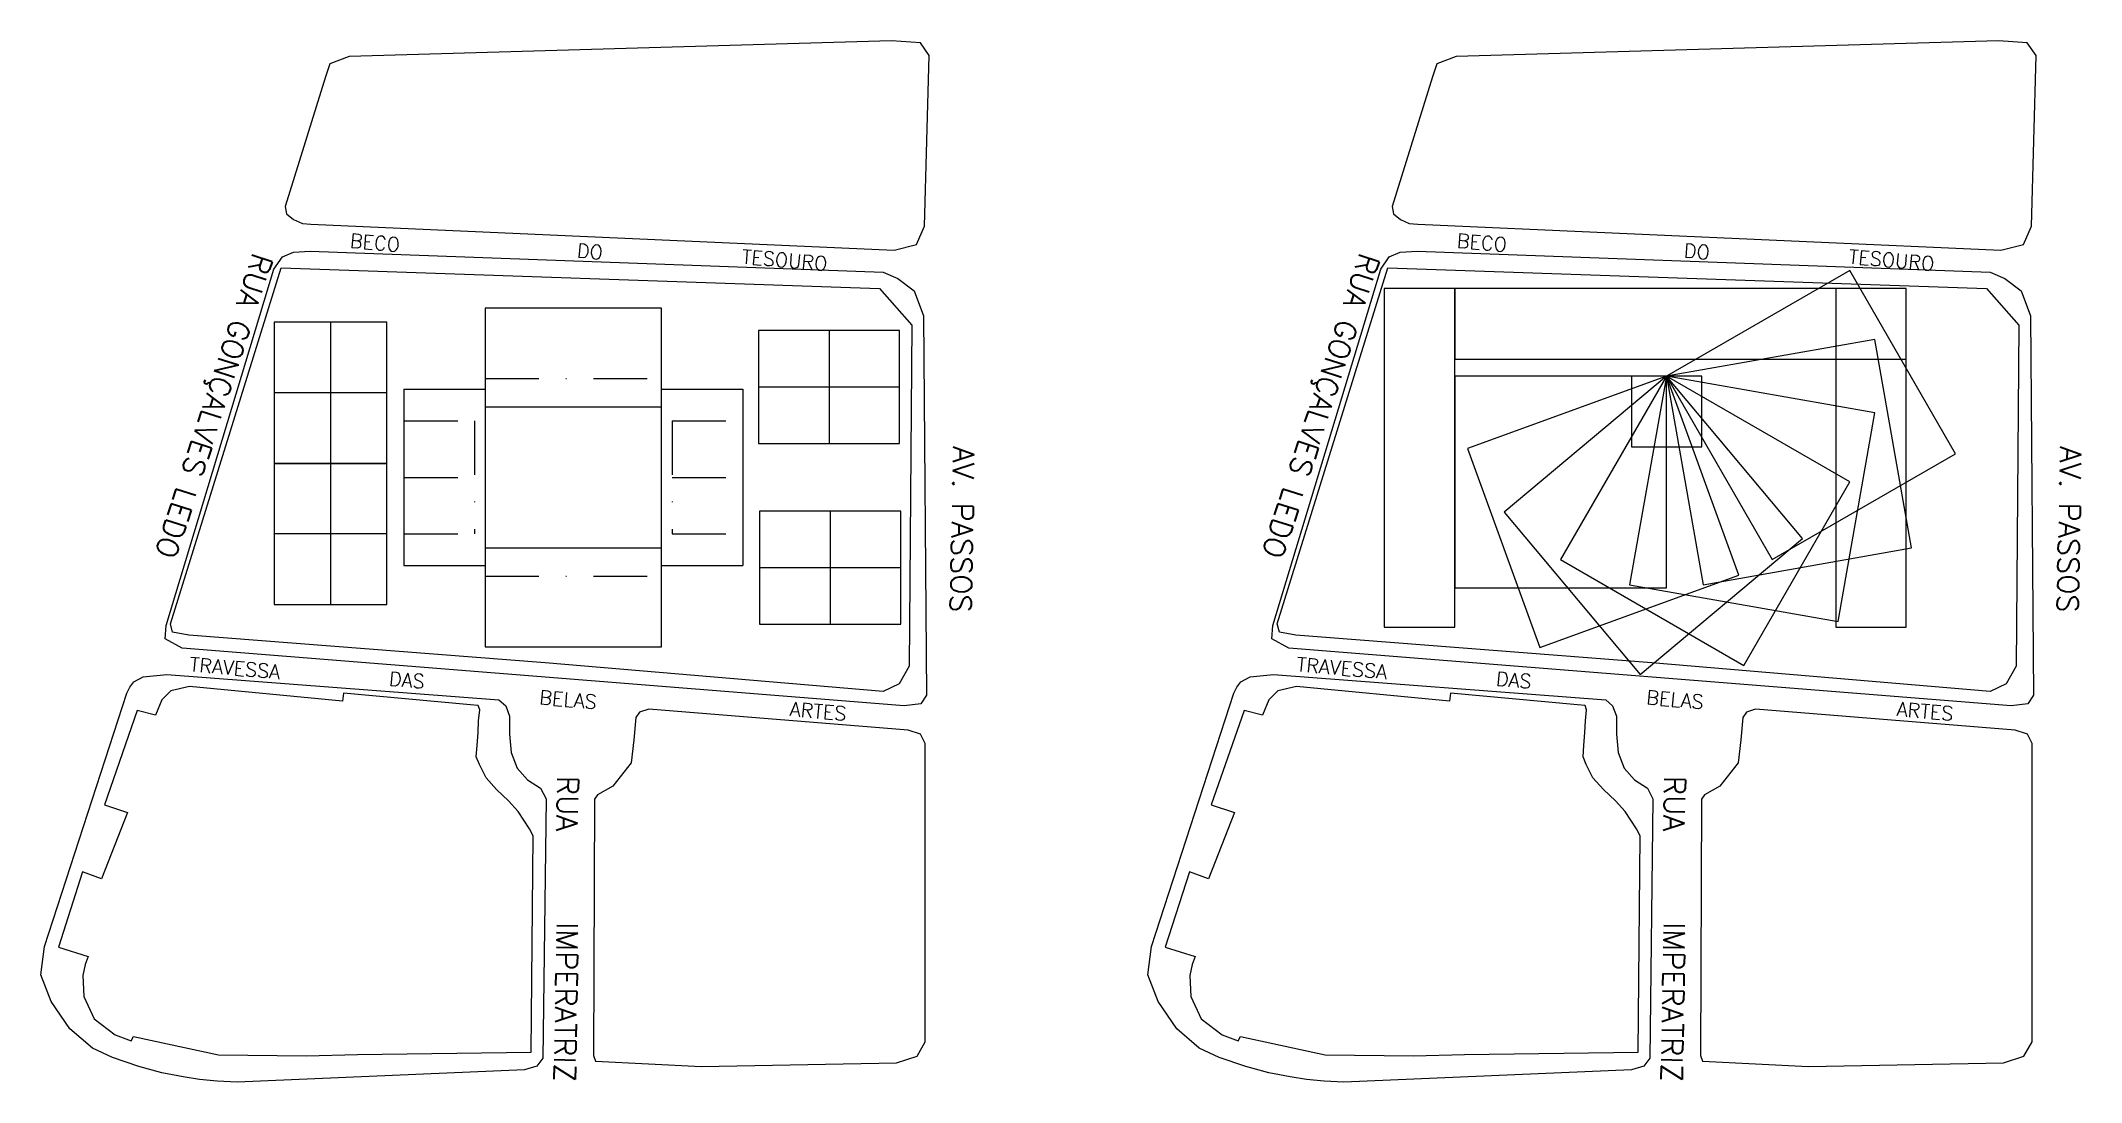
# Model space of a CAD drawing. Header units: millimetres. Extents: x -210 to 1173, y -437 to 320.
# Drawn here: x 435.3 to 724.5, y 166.3 to 313.9 of the extents above; entities that cross this region are included whole.
import ezdxf

# ---------------------------------------------------------------- set-up
doc = ezdxf.new("R2010")
doc.units = ezdxf.units.MM
doc.header["$LTSCALE"] = 0.3
doc.linetypes.add('DASHDOTX2', pattern=[50.8, 25.4, -12.7, 0, -12.7])
doc.linetypes.add('DASHED2', pattern=[9.525, 6.35, -3.175])
for name, color, linetype in [('330', 254, 'Continuous'), ('500', 254, 'Continuous'), ('551', 255, 'Continuous'), ('CORTE', 6, 'Continuous'), ('COTAS', 1, 'Continuous'), ('ESQUADRIAS', 3, 'Continuous'), ('INDICAÇÕES', 5, 'Continuous'), ('PROJEÇÃO', 1, 'DASHED2'), ('TEXTOS', 2, 'Continuous'), ('VIEWPORT', 4, 'Continuous')]:
    doc.layers.add(name, color=color, linetype=linetype)
doc.styles.add('ROMANS', font='romans.shx')

msp = doc.modelspace()

# ---------------------------------------------------------------- texts
at = {"layer": '551', "color": 250, "style": 'ROMANS'}
for s, height, rotation, p in [('BECO', 2, 354.95307, (479.013, 284.619)), ('BECO', 2, 354.95307, (635.897, 284.619)), ('RUA GONÇALVES LEDO', 3, 251.95307, (465.368, 284.013)), ('DO', 2, 354.95307, (511.187, 283.221)), ('TESOURO', 2, 354.95307, (534.548, 282.364)), ('RUA GONÇALVES LEDO', 3, 251.95307, (622.251, 284.013)), ('DO', 2, 354.95307, (668.071, 283.221)), ('TESOURO', 2, 354.95307, (691.432, 282.364)), ('AV. PASSOS', 3, 268.95307, (564.596, 256.447)), ('AV. PASSOS', 3, 268.95307, (721.48, 256.447)), ('TRAVESSA', 2, 354.95307, (456.306, 224.578)), ('TRAVESSA', 2, 354.95307, (613.189, 224.578)), ('DAS', 2, 354.95307, (484.551, 222.549)), ('DAS', 2, 354.95307, (641.435, 222.549)), ('BELAS', 2, 354.95307, (505.868, 219.918)), ('ARTES', 2, 354.95307, (541.348, 218.255)), ('BELAS', 2, 354.95307, (662.752, 219.918)), ('ARTES', 2, 354.95307, (698.232, 218.255))]:
    msp.add_text(s, height=height, rotation=rotation, dxfattribs=at).set_placement(p)
at = {"layer": '551', "style": 'ROMANS'}
for s, p in [('RUA', (508.487, 209.738)), ('RUA', (665.371, 209.738)), ('IMPERATRIZ', (508.416, 189.032)), ('IMPERATRIZ', (665.3, 189.032))]:
    msp.add_text(s, height=3, rotation=268.95307, dxfattribs=at).set_placement(p)

# ---------------------------------------------------------------- linework, layer by layer
msp.add_lwpolyline([(665.664, 266.379), (680.661, 240.397), (706.643, 255.395), (691.646, 281.377)], close=True)
at = {"layer": '330'}
for points in [[(469.327, 281.724, 0), (554.149, 278.808, 0), (558.717, 273.61, 0), (558.343, 225.302, 0), (556.955, 222.782, 0), (554.663, 221.725, 0), (506.746, 225.763, 0), (456.285, 229.676, 0), (453.956, 230.111, 0), (453.643, 231.303, 0)], [(626.211, 281.724, 0), (711.032, 278.808, 0), (715.6, 273.61, 0), (715.226, 225.302, 0), (713.839, 222.782, 0), (711.546, 221.725, 0), (663.63, 225.763, 0), (613.169, 229.676, 0), (610.84, 230.111, 0), (610.527, 231.303, 0)], [(504.802, 170.59, 0), (505.065, 201.262, 0), (504.541, 202.267, 0), (502.942, 204.683, 0), (501.556, 206.234, 0), (499.86, 207.84, 0), (498.383, 209.458, 0), (497.437, 211.344, 0), (496.986, 212.428, 0), (497.11, 214.031, 0), (497.246, 215.917, 0), (497.311, 217.532, 0), (497.481, 219.117, 0), (497.256, 219.728, 0), (496.2, 219.824, 0), (478.196, 221.459, 0), (478.034, 220.342, 0), (456.347, 222.43, 0), (453.731, 221.787, 0), (452.442, 220.525, 0), (451.559, 218.369, 0), (448.941, 219.001, 0), (444.293, 205.639, 0), (447.581, 204.578, 0), (443.897, 195.173, 0), (441.179, 196.155, 0), (437.77, 185.487, 0), (442.007, 184.135, 0), (441.56, 183, 0), (441.227, 181.468, 0), (441.378, 178.463, 0), (442.837, 175.319, 0), (445.839, 173.071, 0), (448.096, 172.224, 0), (448.415, 172.83, 0), (460.448, 170.214, 0), (472.926, 170.063, 0), (480.187, 170.247, 0)], [(661.686, 170.59, 0), (661.949, 201.262, 0), (661.425, 202.267, 0), (659.825, 204.683, 0), (658.44, 206.234, 0), (656.744, 207.84, 0), (655.266, 209.458, 0), (654.32, 211.344, 0), (653.87, 212.428, 0), (653.993, 214.031, 0), (654.13, 215.917, 0), (654.194, 217.532, 0), (654.365, 219.117, 0), (654.139, 219.728, 0), (653.083, 219.824, 0), (635.079, 221.459, 0), (634.918, 220.342, 0), (613.231, 222.43, 0), (610.615, 221.787, 0), (609.326, 220.525, 0), (608.443, 218.369, 0), (605.825, 219.001, 0), (601.176, 205.639, 0), (604.464, 204.578, 0), (600.781, 195.173, 0), (598.062, 196.155, 0), (594.654, 185.487, 0), (598.891, 184.135, 0), (598.444, 183, 0), (598.111, 181.468, 0), (598.262, 178.463, 0), (599.72, 175.319, 0), (602.723, 173.071, 0), (604.98, 172.224, 0), (605.298, 172.83, 0), (617.332, 170.214, 0), (629.81, 170.063, 0), (637.07, 170.247, 0)]]:
    msp.add_polyline3d(points, close=True, dxfattribs=at)
at = {"layer": '500'}
for points in [[(473.449, 284.081, 0), (554.662, 281.117, 0), (556.73, 280.225, 0), (559.05, 278.486, 0), (560.398, 274.945, 0), (560.826, 221.175, 0), (559.999, 219.971, 0), (557.665, 219.67, 0), (455.297, 227.86, 0), (452.887, 229.172, 0), (453.031, 231.078, 0), (468.31, 281.559, 0), (469.519, 283.279, 0), (471.073, 283.978, 0)], [(630.332, 284.081, 0), (711.546, 281.117, 0), (713.614, 280.225, 0), (715.934, 278.486, 0), (717.282, 274.945, 0), (717.71, 221.175, 0), (716.883, 219.971, 0), (714.548, 219.67, 0), (612.18, 227.86, 0), (609.771, 229.172, 0), (609.915, 231.078, 0), (625.194, 281.559, 0), (626.402, 283.279, 0), (627.957, 283.978, 0)], [(447.481, 221.47, 0), (447.886, 222.3, 0), (448.481, 223.068, 0), (449.809, 223.789, 0), (453.125, 224.109, 0), (500.202, 220.534, 0), (501.171, 219.657, 0), (501.707, 218.208, 0), (501.694, 215.642, 0), (501.966, 213.062, 0), (502.805, 210.843, 0), (504.255, 209.181, 0), (506.111, 208.017, 0), (506.883, 206.488, 0), (506.429, 169.75, 0), (505.58, 168.63, 0), (503.827, 168.083, 0), (463.095, 166.345, 0), (460.293, 166.47, 0), (457.795, 166.745, 0), (455.443, 167.093, 0), (452.438, 167.692, 0), (449.176, 168.572, 0), (445.425, 169.823, 0), (442.59, 171.171, 0), (439.412, 173.883, 0), (436.737, 177.763, 0), (435.283, 181.558, 0), (435.804, 185.558, 0)], [(604.364, 221.47, 0), (604.769, 222.3, 0), (605.365, 223.068, 0), (606.692, 223.789, 0), (610.009, 224.109, 0), (657.085, 220.534, 0), (658.055, 219.657, 0), (658.591, 218.208, 0), (658.578, 215.642, 0), (658.85, 213.062, 0), (659.689, 210.843, 0), (661.139, 209.181, 0), (662.994, 208.017, 0), (663.767, 206.488, 0), (663.312, 169.75, 0), (662.464, 168.63, 0), (660.71, 168.083, 0), (619.979, 166.345, 0), (617.177, 166.47, 0), (614.679, 166.745, 0), (612.327, 167.093, 0), (609.322, 167.692, 0), (606.06, 168.572, 0), (602.309, 169.823, 0), (599.474, 171.171, 0), (596.296, 173.883, 0), (593.621, 177.763, 0), (592.167, 181.558, 0), (592.688, 185.558, 0)], [(521.439, 219.198, 0), (520.125, 218.793, 0), (519.634, 218.017, 0), (519.334, 214.843, 0), (518.955, 211.603, 0), (516.366, 208.271, 0), (514.168, 207.07, 0), (513.779, 206.448, 0), (513.606, 170.106, 0), (513.881, 169.346, 0), (528.942, 168.555, 0), (556.554, 169.084, 0), (559.468, 170.03, 0), (560.628, 172.07, 0), (560.641, 214.345, 0), (559.948, 215.662, 0), (558.232, 216.215, 0)], [(678.322, 219.198, 0), (677.009, 218.793, 0), (676.518, 218.017, 0), (676.218, 214.843, 0), (675.839, 211.603, 0), (673.25, 208.271, 0), (671.052, 207.07, 0), (670.663, 206.448, 0), (670.489, 170.106, 0), (670.765, 169.346, 0), (685.825, 168.555, 0), (713.437, 169.084, 0), (716.352, 170.03, 0), (717.512, 172.07, 0), (717.525, 214.345, 0), (716.832, 215.662, 0), (715.116, 216.215, 0)]]:
    msp.add_polyline3d(points, close=True, dxfattribs=at)
at = {"layer": '551', "color": 250}
for points in [[(473.56, 287.907, 0), (556.204, 284.232, 0), (559.406, 285.035, 0), (560.538, 287.643, 0), (561.176, 311.827, 0), (559.941, 313.631, 0), (555.867, 313.902, 0), (479.006, 311.666, 0), (476.258, 310.623, 0), (475.653, 308.799, 0), (469.937, 290.437, 0), (470.127, 289.399, 0), (471.092, 288.567, 0), (472.352, 287.997, 0)], [(630.444, 287.907, 0), (713.087, 284.232, 0), (716.289, 285.035, 0), (717.421, 287.643, 0), (718.059, 311.827, 0), (716.825, 313.631, 0), (712.75, 313.902, 0), (635.89, 311.666, 0), (633.142, 310.623, 0), (632.536, 308.799, 0), (626.821, 290.437, 0), (627.011, 289.399, 0), (627.976, 288.567, 0), (629.235, 287.997, 0)]]:
    msp.add_polyline3d(points, close=True, dxfattribs=at)
at = {"layer": 'CORTE'}
for p, q in [((476.345, 274.029), (476.345, 234.029)), ((546.996, 272.839), (546.996, 256.839)), ((484.345, 264.029), (468.345, 264.029)), ((486.756, 264.539), (498.256, 264.539)), ((486.756, 264.539), (486.756, 239.539)), ((523.256, 264.539), (534.756, 264.539)), ((534.756, 264.539), (534.756, 239.539)), ((556.996, 264.839), (536.996, 264.839)), ((498.256, 262.039), (523.256, 262.039)), ((547.156, 247.239), (547.156, 231.239)), ((484.345, 244.029), (468.345, 244.029)), ((498.256, 242.039), (523.256, 242.039)), ((486.756, 239.539), (498.256, 239.539)), ((523.256, 239.539), (534.756, 239.539)), ((557.156, 239.239), (537.156, 239.239))]:
    msp.add_line(p, q, dxfattribs=at)
for points in [[(625.664, 230.813), (635.664, 230.813), (635.664, 278.813), (625.664, 278.813)], [(635.664, 278.813), (635.664, 268.813), (699.664, 268.813), (699.664, 278.813)], [(689.664, 230.813), (699.664, 230.813), (699.664, 278.813), (689.664, 278.813)], [(498.256, 228.039), (523.256, 228.039), (523.256, 276.039), (498.256, 276.039)], [(484.345, 254.029), (484.345, 274.029), (468.345, 274.029), (468.345, 254.029)], [(536.996, 256.839), (556.996, 256.839), (556.996, 272.839), (536.996, 272.839)], [(665.664, 266.379), (635.664, 266.379), (635.664, 236.379), (665.664, 236.379)], [(670.708, 266.379), (660.708, 266.379), (660.708, 256.379), (670.708, 256.379)], [(484.345, 234.029), (484.345, 254.029), (468.345, 254.029), (468.345, 234.029)], [(537.156, 231.239), (557.156, 231.239), (557.156, 247.239), (537.156, 247.239)]]:
    msp.add_lwpolyline(points, close=True, dxfattribs=at)
at = {"layer": 'COTAS'}
msp.add_lwpolyline([(665.664, 266.379), (637.472, 256.121), (647.73, 227.93), (675.922, 238.188)], close=True, dxfattribs=at)
at = {"layer": 'ESQUADRIAS'}
msp.add_lwpolyline([(665.664, 266.379), (660.451, 236.836), (689.995, 231.623), (695.207, 261.167)], close=True, dxfattribs=at)
at = {"layer": 'INDICAÇÕES'}
msp.add_lwpolyline([(665.664, 266.379), (670.87, 236.835), (700.415, 242.041), (695.208, 271.586)], close=True, dxfattribs=at)
at = {"layer": 'PROJEÇÃO', "linetype": 'DASHDOTX2'}
for p, q in [((498.256, 266.039), (523.256, 266.039)), ((486.756, 260.039), (496.756, 260.039)), ((496.756, 260.039), (496.756, 244.039)), ((524.756, 260.039), (524.756, 244.039)), ((524.756, 260.039), (534.756, 260.039)), ((486.756, 252.039), (496.756, 252.039)), ((524.756, 252.039), (534.756, 252.039)), ((486.756, 244.039), (496.756, 244.039)), ((524.756, 244.039), (534.756, 244.039)), ((498.256, 238.039), (523.256, 238.039))]:
    msp.add_line(p, q, dxfattribs=at)
at = {"layer": 'TEXTOS'}
msp.add_lwpolyline([(642.68, 247.098), (661.962, 224.115), (684.945, 243.396), (665.664, 266.379)], close=True, dxfattribs=at)
at = {"layer": 'VIEWPORT'}
msp.add_lwpolyline([(665.664, 266.379), (650.678, 240.39), (676.667, 225.405), (691.653, 251.394)], close=True, dxfattribs=at)

msp.set_redraw_order([(e.dxf.handle, doc.entitydb.next_handle()) for e in msp.query("TEXT MTEXT ATTDEF DIMENSION ARC_DIMENSION")])  # texts and dimensions are drawn at this point

doc.saveas('drawing.dxf')
